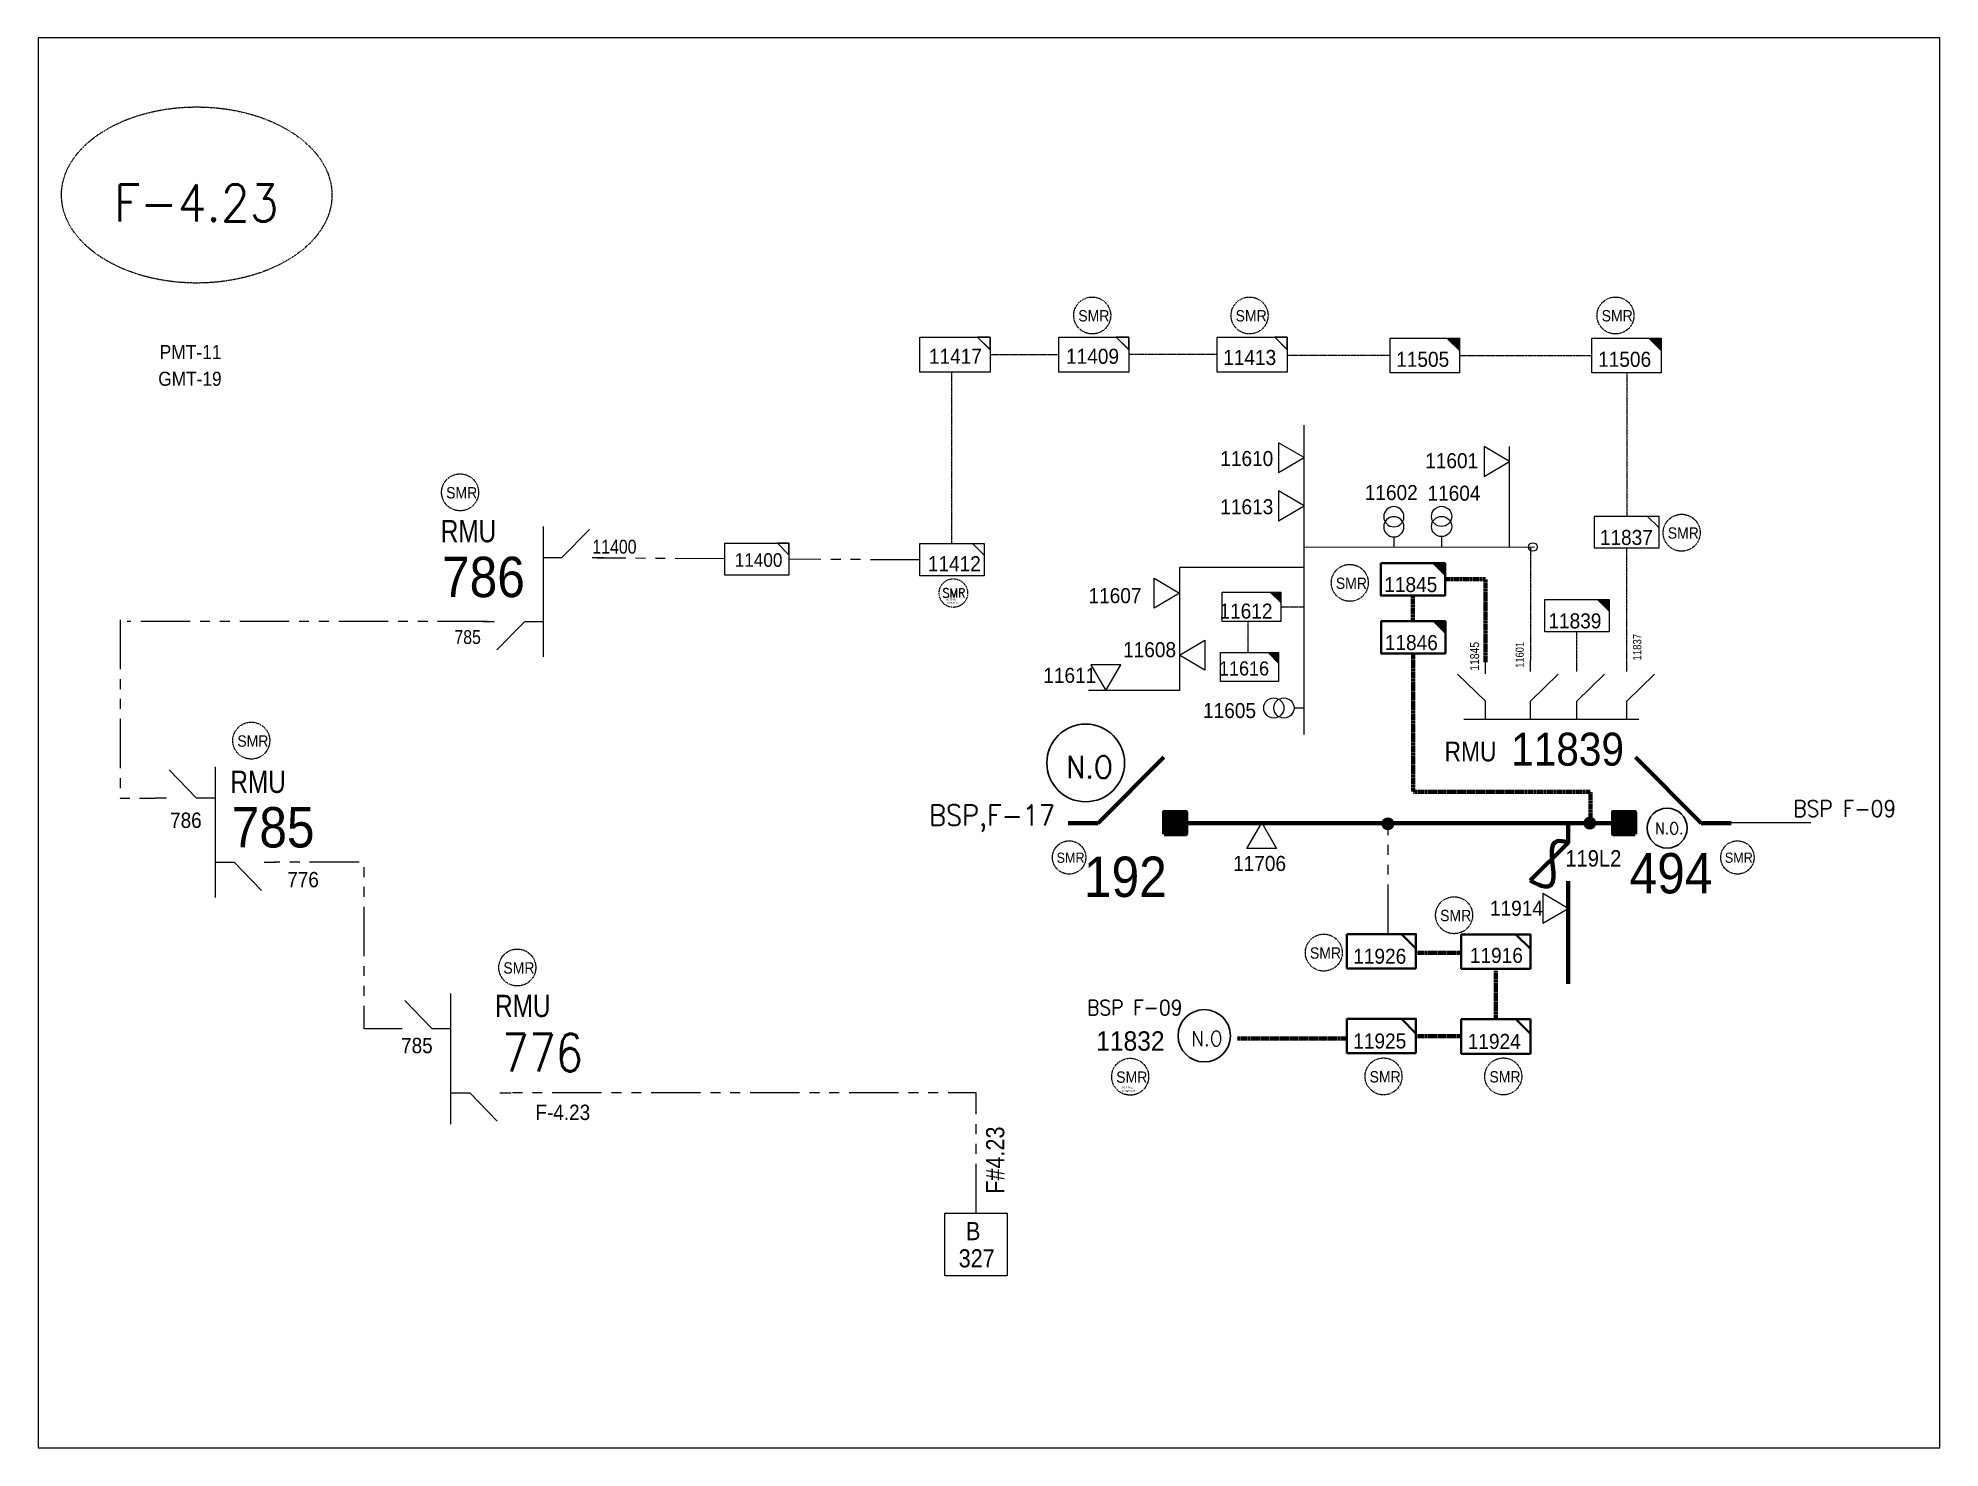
# Model space of a CAD drawing. Header units: metres. Extents: x 65984 to 144644, y -19036 to 23726.
# Drawn here: x 108278 to 110049, y -17139 to -15826 of the extents above; entities that cross this region are included whole.
import ezdxf
from ezdxf.enums import TextEntityAlignment as Align

# ---------------------------------------------------------------- set-up
doc = ezdxf.new("R2010")
doc.units = ezdxf.units.M
doc.header["$MEASUREMENT"] = 0
for name, pattern in [('( Phantom )', [2.5, 1.25, -0.25, 0.25, -0.25, 0.25, -0.25]), ('DGN Style 3', [0.013877, 0, -0.013877]), ('DGN Style 4', [1.6, 0.8, -0.4, 0, -0.4])]:
    doc.linetypes.add(name, pattern=pattern)
doc.layers.get('0').update_dxf_attribs({"color": 95, "lineweight": 40})
for name, color, linetype, lineweight in [('ABS', 7, 'Continuous', 40), ('ABS NUMBER', 112, 'Continuous', 30), ('d_eos', 111, 'Continuous', 40), ('d_eos no', 121, 'Continuous', 40), ('d_fco', 5, 'Continuous', 40), ('d_fco text', 95, 'Continuous', 40), ('d_oh branch', 94, 'Continuous', 40), ('d_switch', 95, 'Continuous', 40), ('d_tf', 1, 'Continuous', 40), ('d_tf no', 6, 'Continuous', 40), ('d_tf_200', 1, 'Continuous', 40), ('d_ug cable', 95, 'Continuous', 40), ('d_ug main line', 95, 'Continuous', 40), ('d_unit sub', 7, 'Continuous', 40), ('fedr no', 95, 'Continuous', 40), ('GRID STATION  04', 7, 'Continuous', 40), ('Level 37', 7, 'Continuous', 0), ('O H MAIN FEEDER', 4, 'Continuous', 100), ('SW N O', 114, 'Continuous', 30)]:
    doc.layers.add(name, color=color, linetype=linetype, lineweight=lineweight)
doc.styles.add('NASKHF', font='naskhf.shx', dxfattribs={"height": 8})
doc.styles.add('Style-Arial', font='arial.ttf')
doc.styles.add('Style-ENGINEERING', font='ENGINEERING.shx')
doc.styles.add('Style-msdefault', font='msdefault.shx')
doc.styles.add('Style-simplex', font='simplex.shx')
doc.styles.add('Style-STANDARD', font='STANDARD.shx')

msp = doc.modelspace()

# ---------------------------------------------------------------- texts
at = {"layer": 'ABS NUMBER', "color": 2, "lineweight": 140, "style": 'Style-Arial', "width": 0.88}
for s, p in [('192', (109252.1, -16587.8)), ('494', (109760.1, -16584.5))]:
    msp.add_text(s, height=37.61, dxfattribs=at).set_placement(p, align=Align.TOP_LEFT)
at = {"layer": 'd_eos no', "color": 7, "linetype": 'Continuous', "lineweight": 13, "style": 'Style-Arial', "width": 0.88}
for s, height, p in [('PMT-11', 13.18, (108391.5, -16111.4)), ('11839', 30.72, (109649.9, -16472.4))]:
    msp.add_text(s, height=height, dxfattribs=at).set_placement(p, align=Align.TOP_LEFT)
at = {"layer": 'd_eos no', "color": 2, "linetype": 'Continuous', "lineweight": 13}
for s, height, style, width, p in [('RMU', 20.69, 'Style-msdefault', 0.818182, (108704.8, -16274.4)), ('RMU', 20.69, 'Style-msdefault', 0.818182, (108508.9, -16507.8)), ('785', 37.61, 'Style-Arial', 0.88, (108535.7, -16541.7)), ('RMU', 20.69, 'Style-msdefault', 0.818182, (108755.4, -16716.5))]:
    msp.add_text(s, height=height, dxfattribs=dict(at, style=style, width=width)).set_placement(p, align=Align.TOP_RIGHT)
at = {"layer": 'd_eos no', "color": 2, "linetype": 'Continuous', "lineweight": 13, "style": 'Style-Arial', "width": 0.88}
msp.add_text('786', height=37.61, dxfattribs=at).set_placement((108654.4, -16308.6), align=Align.TOP_LEFT)
at = {"layer": 'd_eos no', "color": 2, "linetype": 'Continuous', "lineweight": 13, "style": 'Style-STANDARD', "width": 0.909091}
msp.add_text('776', height=35.32, dxfattribs=at).set_placement((108747.9, -16770.4), align=Align.MIDDLE_CENTER)
at = {"layer": 'd_eos no', "color": 7, "linetype": 'Continuous', "lineweight": 13, "insert": (108390.2, -16136.3), "char_height": 13.088, "attachment_point": 1, "style": 'NASKHF'}
msp.add_mtext('\\fArial|b0|i0|c178178|p39;\\H1x;\\W0.88;GMT-19\\P', dxfattribs=at)
at = {"layer": 'd_fco text', "color": 234, "linetype": 'Continuous', "lineweight": 80, "style": 'Style-msdefault', "width": 0.916667}
msp.add_text('119L2', height=15.28, dxfattribs=at).set_placement((109752.4, -16581.8), align=Align.TOP_RIGHT)
at = {"layer": 'd_switch', "color": 7, "linetype": 'Continuous', "lineweight": 13, "style": 'Style-ENGINEERING', "width": 0.857143}
for s, p in [('11400', (108794.4, -16292.8)), ('785', (108665.9, -16376.9))]:
    msp.add_text(s, height=12.9, dxfattribs=at).set_placement(p, align=Align.TOP_LEFT)
at = {"layer": 'd_switch', "color": 7, "linetype": 'Continuous', "lineweight": 30, "ltscale": 0.869136, "style": 'Style-ENGINEERING', "width": 0.857143}
msp.add_text('11845', height=8.41, rotation=90, dxfattribs=at).set_placement((109611.6, -16414.7), align=Align.TOP_LEFT)
at = {"layer": 'd_switch', "color": 7, "linetype": 'Continuous', "lineweight": 13, "ltscale": 0.813944, "style": 'Style-ENGINEERING', "width": 0.857143}
msp.add_text('11601', height=7.54, rotation=90, dxfattribs=at).set_placement((109654, -16412), align=Align.TOP_LEFT)
at = {"layer": 'd_switch', "color": 7, "linetype": 'Continuous', "lineweight": 13, "ltscale": 0.828706, "style": 'Style-ENGINEERING', "width": 0.857143}
msp.add_text('11837', height=7.77, rotation=90, dxfattribs=at).set_placement((109763.3, -16380.4), align=Align.TOP_RIGHT)
at = {"layer": 'd_switch', "color": 7, "linetype": 'Continuous', "lineweight": 13, "style": 'Style-ENGINEERING', "width": 0.921053}
for s, p in [('786', (108430.6, -16546.8)), ('776', (108539.7, -16602.1)), ('785', (108645.7, -16756.6)), ('F-4.23', (108792.3, -16818.8))]:
    msp.add_text(s, height=14.29, dxfattribs=at).set_placement(p, align=Align.TOP_RIGHT)
at = {"layer": 'd_tf no', "color": 234, "linetype": 'Continuous', "lineweight": 13, "style": 'Style-msdefault', "width": 0.947368}
for s, height, p in [('11417', 14.01, (109107.7, -16114.9)), ('11505', 14.01, (109542.8, -16117.7)), ('11610', 14.01, (109379, -16210.1)), ('11601', 14.01, (109569.8, -16212.1)), ('11613', 14.01, (109379, -16255)), ('11602', 14.01, (109513.5, -16241.8)), ('11400', 12.61, (108926.9, -16305.3)), ('11607', 14.01, (109256.3, -16337.8)), ('11839', 14.01, (109684.5, -16361.3)), ('11608', 14.01, (109288.5, -16388.1)), ('11611', 14.01, (109214.2, -16412))]:
    msp.add_text(s, height=height, dxfattribs=at).set_placement(p, align=Align.TOP_LEFT)
at = {"layer": 'd_tf no', "color": 2, "linetype": 'Continuous', "lineweight": 13, "style": 'Style-msdefault', "width": 0.947368}
for s, height, p in [('11409', 14.01, (109235.4, -16114.9)), ('11413', 14.01, (109381.7, -16116)), ('11506', 14.01, (109730.8, -16117.7)), ('11837', 14.01, (109732.4, -16283.6)), ('11412', 14.01, (109106.7, -16308)), ('11832', 18.07, (109263.5, -16750.5))]:
    msp.add_text(s, height=height, dxfattribs=at).set_placement(p, align=Align.TOP_LEFT)
at = {"layer": 'd_tf no', "color": 234, "linetype": 'Continuous', "lineweight": 13, "style": 'Style-msdefault', "width": 0.947368}
msp.add_text('11604', height=14.01, dxfattribs=at).set_placement((109571.9, -16256.4))
at = {"layer": 'd_tf no', "color": 1, "linetype": 'Continuous', "lineweight": 13, "ltscale": 1.5982, "style": 'Style-simplex', "width": 0.909091}
msp.add_text('SMR', height=8.38, dxfattribs=at).set_placement((109131, -16342.3), align=Align.MIDDLE_CENTER)
at = {"layer": 'd_tf no', "color": 2, "linetype": 'Continuous', "lineweight": 40, "style": 'Style-msdefault', "width": 0.947368}
for s, p in [('11845', (109531.7, -16327.5)), ('11926', (109502.8, -16673.6)), ('11916', (109611.4, -16672.8)), ('11925', (109502.8, -16752.5)), ('11924', (109609.4, -16752.9))]:
    msp.add_text(s, height=14.01, dxfattribs=at).set_placement(p, align=Align.TOP_LEFT)
at = {"layer": 'd_tf no', "color": 234, "linetype": 'Continuous', "lineweight": 13, "style": 'Style-msdefault', "width": 0.947368}
for s, height, p in [('11612', 14.01, (109427.6, -16352.2)), ('11616', 13.22, (109424.4, -16406)), ('11605', 14.01, (109412.3, -16444.8))]:
    msp.add_text(s, height=height, dxfattribs=at).set_placement(p, align=Align.TOP_RIGHT)
at = {"layer": 'd_tf no', "color": 234, "linetype": 'Continuous', "lineweight": 40, "style": 'Style-msdefault', "width": 0.947368}
for s, p in [('11846', (109532.2, -16381.5)), ('11914', (109630.1, -16628.9))]:
    msp.add_text(s, height=14.01, dxfattribs=at).set_placement(p, align=Align.TOP_LEFT)
msp.add_text('11706', height=14.01, dxfattribs=at).set_placement((109390.9, -16601.2))
at = {"layer": 'd_tf no', "color": 1, "lineweight": 13, "attachment_point": 1, "style": 'NASKHF'}
for insert, char_height in [((109246.8, -16078.9), 10.546), ((109393.3, -16078.9), 10.546), ((109734.1, -16078.9), 10.546), ((108658.2, -16243.7), 10.546), ((109795.6, -16281.2), 10.546), ((109486.6, -16328), 10.546), ((108463.8, -16474.9), 10.546), ((109226.6, -16584.1), 9.492), ((109848.8, -16584.1), 9.492), ((109583.7, -16637.4), 10.546), ((109462.5, -16672.3), 10.546), ((108711.5, -16686.2), 10.546), ((109518, -16787.6), 10.546), ((109629.6, -16787.6), 10.546), ((109282.1, -16787.9), 10.546)]:
    msp.add_mtext('\\Fmsdefault;\\H1x;\\W0.925;SMR\\P', dxfattribs=dict(at, insert=insert, char_height=char_height))
at = {"layer": 'd_tf no', "color": 121, "linetype": 'Continuous', "lineweight": 40, "attachment_point": 1, "style": 'NASKHF'}
for insert, char_height in [((109123.9, -16347.6), 1.787), ((109287.1, -16801.6), 2.075)]:
    msp.add_mtext('\\Fmsdefault;\\H1x;\\W0.945946;ACTIVE\\P12/9/2023', dxfattribs=dict(at, insert=insert, char_height=char_height))
at = {"layer": 'fedr no', "color": 6, "linetype": 'Continuous', "lineweight": 13, "insert": (108425.7, -15979.1), "char_height": 34.37, "attachment_point": 5, "style": 'Style-STANDARD'}
msp.add_mtext('F-4.23', dxfattribs=at)
at = {"layer": 'fedr no', "color": 55, "linetype": 'Continuous', "lineweight": 40, "attachment_point": 5, "style": 'Style-STANDARD'}
for s, insert, char_height in [('BSP F-09', (109960.4, -16543.1), 15.15), ('BSP,F-17', (109166.4, -16552.3), 19.25)]:
    msp.add_mtext(s, dxfattribs=dict(at, insert=insert, char_height=char_height))
at = {"layer": 'fedr no', "color": 55, "linetype": 'Continuous', "lineweight": 40, "insert": (109299.4, -16728.4), "char_height": 14.07, "width": 129.851, "attachment_point": 5, "style": 'Style-STANDARD'}
msp.add_mtext('BSP F-09', dxfattribs=at)
at = {"layer": 'GRID STATION  04', "color": 7, "linetype": 'Continuous', "lineweight": 13, "style": 'Style-msdefault', "width": 0.888889}
msp.add_text('F#4.23', height=16.93, rotation=90, dxfattribs=at).set_placement((109177.9, -16901.8))
at = {"layer": 'GRID STATION  04', "color": 234, "linetype": 'Continuous', "lineweight": 13, "style": 'Style-msdefault', "width": 0.888889}
for s, height, p in [('B', 16.9, (109155.7, -16928.1)), ('327', 16.93, (109169, -16953.4))]:
    msp.add_text(s, height=height, dxfattribs=at).set_placement(p, align=Align.TOP_RIGHT)
at = {"layer": 'Level 37', "color": 7, "linetype": 'Continuous', "lineweight": 13, "style": 'Style-msdefault', "width": 0.86}
msp.add_text('RMU', height=18.43, rotation=0.0004, dxfattribs=at).set_placement((109636.1, -16480.7), align=Align.TOP_RIGHT)

# ---------------------------------------------------------------- blocks, each defined once
blk = doc.blocks.new('*U1257')
at = {"layer": 'd_eos', "color": 2, "linetype": 'Continuous', "lineweight": 13, "ltscale": 2.401108}
for p, q in [((8.43, 12.09), (8.43, 14.91)), ((8.43, 4.64), (15.43, 11.44)), ((8.43, 0), (8.43, 4.64)), ((16.17, -0.01), (-16.15, 0)), ((-7.43, -4.65), (-14.43, -11.45)), ((-7.43, 0), (-7.43, -4.65)), ((-7.43, -12.1), (-7.43, -14.92))]:
    blk.add_line(p, q, dxfattribs=at)
blk = doc.blocks.new('*U1258')
at = {"layer": 'd_eos', "color": 2, "linetype": 'Continuous', "lineweight": 13, "ltscale": 2.401108}
for p, q in [((-4.65, 7.44), (-11.44, 14.45)), ((0, -16.16), (0, 16.17)), ((-12.09, 7.44), (-14.92, 7.44)), ((0, 7.44), (-4.65, 7.44)), ((0, -8.41), (4.65, -8.41)), ((4.65, -8.41), (11.45, -15.42)), ((12.09, -8.41), (14.92, -8.41))]:
    blk.add_line(p, q, dxfattribs=at)
blk = doc.blocks.new('TF_8')
at = {"color": 0, "linetype": 'ByBlock', "lineweight": -2}
blk.add_line((6.3, 4.95), (9.9, 1.35), dxfattribs=at)
blk.add_3dface([(-10.1, 4.95), (9.9, 4.95), (9.9, -5.05), (-10.1, -5.05)], dxfattribs=at)
blk = doc.blocks.new('exist.us-1000kva')
at = {"color": 0, "linetype": 'ByBlock', "lineweight": -2, "flags": 128}
blk.add_lwpolyline([(40, 12.9), (32.8, 20), (40, 20)], close=True, dxfattribs=at)
at = {"color": 0, "linetype": 'ByBlock', "lineweight": -2, "extrusion": (0, 0, -1)}
blk.add_solid([(-40, 12.9), (-32.8, 20), (-40, 20)], dxfattribs=at)
at = {"color": 0, "linetype": 'ByBlock', "lineweight": -2, "xscale": 2, "yscale": 2}
blk.add_blockref('TF_8', (20.2, 10.1), dxfattribs=at)
blk = doc.blocks.new('TFU_162')
at = {"layer": 'd_tf_200', "color": 234, "linetype": 'Continuous', "lineweight": 13}
blk.add_line((0, 10), (0, 0), dxfattribs=at)
at = {"layer": 'd_tf_200', "color": 234, "linetype": 'Continuous', "lineweight": 13, "extrusion": (0, 0, -1)}
for centre in [(0, 30), (0, 20)]:
    blk.add_circle(centre, 10, dxfattribs=at)
blk = doc.blocks.new('FUSE01')
at = {"color": 0, "linetype": 'ByBlock', "lineweight": -2}
blk.add_line((0, -17.15), (0, -22.55), dxfattribs=at)
at = {"color": 0, "linetype": 'ByBlock', "lineweight": -2, "flags": 128}
blk.add_lwpolyline([(0, 0.05), (0, -5.75), (-11.2, -16.95)], dxfattribs=at)
at = {"color": 0, "linetype": 'ByBlock', "lineweight": -2}
blk.add_open_spline([(-11.2, -16.95), (3.4, -25.35), (-11.6, -1.35), (0, -5.75)], degree=3, dxfattribs=at)
blk = doc.blocks.new('ABS2_1_1')
at = {"color": 0, "linetype": 'ByBlock', "lineweight": -2, "ltscale": 500}
for q in [(-29900, 43500), (0, 0)]:
    blk.add_line((0, 13600), q, dxfattribs=at)
at = {"color": 0, "linetype": 'ByBlock', "lineweight": -2, "ltscale": 500, "flags": 128}
for points in [[(5000, 43600), (-5000, 43600), (-5000, 53600), (5000, 53600)], [(3791, 49653), (3791, 49653), (3791, 49653)]]:
    blk.add_lwpolyline(points, close=True, dxfattribs=at)
at = {"color": 0, "linetype": 'ByBlock', "lineweight": -2, "ltscale": 500}
for points in [[(5000, 43600), (-5000, 43600), (5000, 53600), (-5000, 53600)], [(3791, 49653), (3791, 49653), (3791, 49653)]]:
    blk.add_solid(points, dxfattribs=at)
blk = doc.blocks.new('*U3034')
at = {"layer": 'd_unit sub', "color": 234, "linetype": 'Continuous', "lineweight": 13, "flags": 128}
blk.add_lwpolyline([(8.54, 1.2), (8.54, 4.27), (5.47, 4.27)], close=True, dxfattribs=at)
at = {"layer": 'd_unit sub', "color": 234, "linetype": 'Continuous', "lineweight": 13, "xscale": 0.8535245333131424, "yscale": 0.8535245333131424, "zscale": 0.3910944340700495, "rotation": 359.9999999999999}
blk.add_blockref('TF_8', (0.09, 0.04), dxfattribs=at)
blk = doc.blocks.new('*U3035')
at = {"layer": 'd_unit sub', "color": 2, "linetype": 'Continuous', "lineweight": 13, "flags": 128}
blk.add_lwpolyline([(8.54, 1.2), (8.54, 4.27), (5.47, 4.27)], close=True, dxfattribs=at)
at = {"layer": 'd_unit sub', "color": 2, "linetype": 'Continuous', "lineweight": 13, "xscale": 0.8535245333131424, "yscale": 0.8535245333131424, "zscale": 0.3910944340700495, "rotation": 359.9999999999999}
blk.add_blockref('TF_8', (0.09, 0.04), dxfattribs=at)
blk = doc.blocks.new('TRA1_1398')
at = {"layer": 'd_tf', "color": 234, "linetype": 'Continuous', "lineweight": 13, "ltscale": 0.0014, "flags": 128}
blk.add_lwpolyline([(10, -17), (0, 0), (-10, -17)], close=True, dxfattribs=at)
blk = doc.blocks.new('TRA1_1397')
at = {"layer": 'd_tf', "color": 234, "linetype": 'Continuous', "lineweight": 13, "ltscale": 0.0014, "xscale": 1.000046566207833, "yscale": 1.000046566207833, "zscale": 1.000046566207833, "rotation": 180}
blk.add_blockref('TRA1_1398', (0, 0), dxfattribs=at)
blk = doc.blocks.new('TRA1_1400')
at = {"layer": 'd_tf', "color": 234, "linetype": 'Continuous', "lineweight": 13, "ltscale": 0.001399, "extrusion": (0, 0, -1), "flags": 128}
blk.add_lwpolyline([(-10, -17), (0, 0), (10, -17)], close=True, dxfattribs=at)
blk = doc.blocks.new('TRA1_1399')
at = {"layer": 'd_tf', "color": 234, "linetype": 'Continuous', "lineweight": 13, "ltscale": 0.001399, "xscale": 1.000046566207833, "yscale": 1.000046566207833, "zscale": 1.000046566207833, "rotation": 180}
blk.add_blockref('TRA1_1400', (0, 0), dxfattribs=at)
blk = doc.blocks.new('TRA1_1402')
at = {"layer": 'd_tf', "color": 234, "linetype": 'Continuous', "lineweight": 0, "ltscale": 0.001399, "flags": 128}
blk.add_lwpolyline([(10, -17), (0, 0), (-10, -17)], close=True, dxfattribs=at)
blk = doc.blocks.new('TRA1_1401')
at = {"layer": 'd_tf', "color": 234, "linetype": 'Continuous', "lineweight": 0, "ltscale": 0.001399, "xscale": 1.000046566207833, "yscale": 1.000046566207833, "zscale": 1.000046566207833, "rotation": 180}
blk.add_blockref('TRA1_1402', (0, 0), dxfattribs=at)
blk = doc.blocks.new('*U2170')
at = {"layer": 'd_unit sub', "color": 2, "linetype": 'Continuous', "lineweight": 40}
for p, q in [((-9.2, 4.59), (9.19, 4.59)), ((-9.2, -4.6), (-9.2, 4.59)), ((9.19, 0.71), (5.31, 4.59)), ((5.97, 4.59), (9.19, 4.59)), ((9.19, 4.59), (9.19, 1.38)), ((9.19, 4.59), (9.19, -4.6)), ((9.19, -4.6), (-9.2, -4.6))]:
    blk.add_line(p, q, dxfattribs=at)
at = {"layer": 'd_unit sub', "color": 2, "linetype": 'Continuous', "lineweight": 40, "flags": 128}
blk.add_lwpolyline([(9.19, 0.71), (9.19, 4.59), (5.31, 4.59)], close=True, dxfattribs=at)
blk = doc.blocks.new('TRA1_1404')
at = {"layer": 'd_tf', "color": 234, "linetype": 'Continuous', "lineweight": 0, "ltscale": 0.0014, "extrusion": (0, 0, -1), "flags": 128}
blk.add_lwpolyline([(-10.1, -17), (-0.1, 0), (9.9, -17)], close=True, dxfattribs=at)
blk = doc.blocks.new('TRA1_1403')
at = {"layer": 'd_tf', "color": 234, "linetype": 'Continuous', "lineweight": 0, "ltscale": 0.0014, "xscale": 1.000046566207833, "yscale": 1.000046566207833, "zscale": 1.000046566207833, "rotation": 180}
blk.add_blockref('TRA1_1404', (0, 0), dxfattribs=at)
blk = doc.blocks.new('*U892')
at = {"layer": 'SW N O', "color": 3}
blk.add_circle((0, 0), 16.8, dxfattribs=at)
at = {"layer": 'SW N O', "color": 3, "style": 'Style-STANDARD'}
blk.add_text('N.O.', height=9.6, dxfattribs=at).set_placement((1.7, -0.2), align=Align.MIDDLE_CENTER)
blk = doc.blocks.new('*U3529')
at = {"layer": 'SW N O', "color": 3}
blk.add_circle((0, 0.01), 16.84, dxfattribs=at)
at = {"layer": 'SW N O', "color": 3, "insert": (1.68, -1.77), "char_height": 9.6, "attachment_point": 5, "line_spacing_factor": 0.6, "style": 'Style-STANDARD'}
blk.add_mtext('N.O', dxfattribs=at)
blk = doc.blocks.new('*U4279')
at = {"layer": 'd_unit sub', "color": 234, "linetype": 'Continuous', "lineweight": 13, "flags": 128}
blk.add_lwpolyline([(8.54, 1.2), (8.54, 4.27), (5.47, 4.27)], close=True, dxfattribs=at)
at = {"layer": 'd_unit sub', "color": 234, "linetype": 'Continuous', "lineweight": 13, "xscale": 0.8535245333131425, "yscale": 0.8535245333131425, "zscale": 0.3839392466826879, "rotation": 359.9999999999999}
blk.add_blockref('TF_8', (0.09, 0.04), dxfattribs=at)

# ---------------------------------------------------------------- linework, layer by layer
at = {"layer": 'd_eos', "color": 7, "linetype": 'Continuous', "lineweight": 13, "ltscale": 2.353085}
for p, q in [((109625.8, -16417.6), (109625.8, -16407.2)), ((109667.8, -16415.5), (109667.8, -16405.1)), ((109711.1, -16415.5), (109711.1, -16405.1)), ((109757.4, -16415.5), (109757.4, -16405.1)), ((109625.9, -16443), (109600, -16417.9)), ((109667.8, -16443), (109693.7, -16417.9)), ((109711.1, -16443), (109736.9, -16417.9)), ((109757.4, -16443), (109783.2, -16417.9)), ((109625.8, -16460.1), (109625.8, -16443)), ((109667.8, -16460.1), (109667.8, -16443)), ((109711.1, -16460.1), (109711.1, -16443)), ((109757.4, -16460.1), (109757.4, -16443)), ((109768.7, -16460.1), (109605.8, -16460.1))]:
    msp.add_line(p, q, dxfattribs=at)
at = {"layer": 'd_eos', "color": 30, "linetype": 'Continuous', "lineweight": 13, "ltscale": 2.353085}
msp.add_line((109928.8, -16556.5), (109846, -16556.5), dxfattribs=at)
at = {"layer": 'd_oh branch', "color": 234, "linetype": 'Continuous', "lineweight": 13}
for p, q in [((109457.1, -16474.2), (109457.1, -16186.1)), ((109648.4, -16299.5), (109648.4, -16205.8)), ((109671.6, -16299.5), (109457.1, -16299.9))]:
    msp.add_line(p, q, dxfattribs=at)
at = {"layer": 'd_oh branch', "color": 234, "linetype": 'Continuous', "lineweight": 100}
msp.add_line((109702.8, -16706.2), (109702.8, -16617.5), dxfattribs=at)
at = {"layer": 'd_oh branch', "color": 234, "linetype": 'Continuous', "lineweight": 13, "flags": 128}
for points in [[(109341.1, -16318.5), (109341.1, -16433), (109256.4, -16433)], [(109457.1, -16318.5), (109341.1, -16318.5)]]:
    msp.add_lwpolyline(points, dxfattribs=at)
at = {"layer": 'd_ug cable', "color": 234, "linetype": 'DGN Style 3', "lineweight": 13}
for p, q in [((109601.6, -16121.1), (109725.1, -16121.1)), ((109757.4, -16137.2), (109757.4, -16270.7)), ((109435.4, -16355.1), (109457.1, -16355.1)), ((109405.1, -16397.8), (109405.1, -16368.8))]:
    msp.add_line(p, q, dxfattribs=at)
at = {"layer": 'd_ug cable', "color": 234, "linetype": 'DGN Style 3', "lineweight": 100}
for p, q in [((109558.3, -16344.6), (109558.3, -16368.6)), ((109635.6, -16739.2), (109635.6, -16693.9)), ((109394.4, -16757.1), (109495.6, -16757.2)), ((109561.2, -16754.9), (109602.7, -16754.9))]:
    msp.add_line(p, q, dxfattribs=at)
at = {"layer": 'd_ug cable', "color": 234, "linetype": 'DGN Style 3', "lineweight": 13, "flags": 128}
for points in [[(109164.7, -16120.3), (109228.6, -16120.3)], [(109376.2, -16120.3), (109293.8, -16120.3)], [(109537.1, -16121.1), (109441.5, -16121.1)], [(109129.2, -16296.3), (109129.2, -16136.6)], [(109667.8, -16299.5), (109667.8, -16405.1)], [(109757.4, -16405.1), (109757.4, -16300.6)], [(109711.1, -16405.1), (109711.1, -16378.4)]]:
    msp.add_lwpolyline(points, dxfattribs=at)
at = {"layer": 'd_ug cable', "color": 234, "linetype": 'DGN Style 3', "lineweight": 100, "flags": 128}
for points in [[(109625.8, -16407.4), (109625.8, -16329.6), (109588.2, -16329.6)], [(109723.8, -16556.6), (109723.8, -16527.5), (109558.7, -16527.5), (109558.7, -16398.6)], [(109561.2, -16677.3), (109603.4, -16677.3)]]:
    msp.add_lwpolyline(points, dxfattribs=at)
at = {"layer": 'd_ug cable', "color": 2, "linetype": 'DGN Style 3', "lineweight": 13}
for centre, radius in [((109259.8, -16083.9), 17.2), ((109406.3, -16083.9), 17.2), ((109747, -16083.9), 17.2), ((108671.2, -16248.6), 17.2), ((109808.6, -16286.2), 17.2), ((109499.6, -16332.9), 17.2), ((108476.8, -16479.8), 17.2), ((109238.3, -16588.6), 15.5), ((109860.5, -16588.6), 15.5), ((109596.7, -16642.4), 17.2), ((109475.4, -16677.2), 17.2), ((108724.5, -16691.1), 17.2), ((109295.1, -16792.8), 17.2), ((109531, -16792.5), 17.2), ((109642.5, -16792.5), 17.2)]:
    msp.add_circle(centre, radius, dxfattribs=at)
at = {"layer": 'd_ug cable', "color": 2, "linetype": 'DGN Style 4', "lineweight": 13}
msp.add_circle((109130.5, -16342.4), 13.3, dxfattribs=at)
at = {"layer": 'd_ug main line', "color": 234, "linetype": '( Phantom )', "lineweight": 13, "ltscale": 36.862503}
for p, q in [((108917.6, -16310.5), (108798.9, -16309.8)), ((109099.3, -16311.6), (108977.4, -16310.9))]:
    msp.add_line(p, q, dxfattribs=at)
at = {"layer": 'd_ug main line', "color": 234, "linetype": '( Phantom )', "lineweight": 13, "ltscale": 36.862503, "flags": 128}
for points in [[(108354.7, -16367.3), (108354.7, -16533.5), (108387.1, -16533.5)], [(108696.4, -16368.9), (108361.2, -16368.9)], [(109535.2, -16659.9), (109535.2, -16556.6), (109535.2, -16556.6)], [(108606.5, -16748.1), (108581.9, -16748.1), (108581.9, -16593.1), (108498.4, -16593.1)], [(109151.6, -16919.9), (109151.6, -16807.7), (108718.7, -16807.7)]]:
    msp.add_lwpolyline(points, dxfattribs=at)
at = {"layer": 'fedr no', "color": 82, "linetype": 'DGN Style 3', "lineweight": 13, "true_color": 0x1dc70e}
msp.add_ellipse((108426, -15971.7), major_axis=(125.9, 0), ratio=0.651175, dxfattribs=at)
at = {"layer": 'GRID STATION  04', "color": 234, "linetype": 'Continuous', "lineweight": 13, "ltscale": 1.985964, "flags": 128}
msp.add_lwpolyline([(109180.7, -16919.9), (109180.7, -16978.2), (109122.5, -16978.2), (109122.5, -16919.9)], close=True, dxfattribs=at)
at = {"layer": 'O H MAIN FEEDER', "color": 234, "lineweight": 211, "ltscale": 1.836752}
msp.add_line((109749.8, -16556.6), (109347.2, -16556.6), dxfattribs=at)
at = {"layer": 'O H MAIN FEEDER', "color": 140, "lineweight": 13, "ltscale": 0.861012, "flags": 128}
msp.add_lwpolyline([(110049.1, -15825.5), (108278.3, -15825.5), (108278.3, -17138.5), (110049.1, -17138.5)], close=True, dxfattribs=at)
at = {"layer": 'O H MAIN FEEDER', "color": 234, "lineweight": 13, "ltscale": 1.836752}
msp.add_circle((109670, -16299.5), 4.03, dxfattribs=at)
at = {"layer": 'O H MAIN FEEDER', "color": 234, "lineweight": 211, "ltscale": 1.836752}
for centre in [(109535.1, -16557.3), (109723.2, -16556.6)]:
    msp.add_circle(centre, 4.03, dxfattribs=at)

# ---------------------------------------------------------------- block references
at = {"layer": 'ABS', "color": 2, "linetype": 'Continuous', "lineweight": 211, "ltscale": 3.057643, "xscale": 0.002048623241154458, "zscale": 0.001356663693991162}
for p, yscale, rotation in [((109237.4, -16556.6), 0.002048623241154458, 269.9999999999997), ((109854.6, -16556.6), -0.002048623241154458, 270.0000000000003)]:
    msp.add_blockref('ABS2_1_1', p, dxfattribs=dict(at, yscale=yscale, rotation=rotation))
at = {"layer": 'd_eos', "color": 2, "linetype": 'Continuous', "lineweight": 13, "ltscale": 2.401108, "extrusion": (0, 0, -1), "xscale": 3.761479876607999, "yscale": 3.761479876607999, "zscale": 3.761479876607999, "rotation": 89.99999999999991}
msp.add_blockref('*U1257', (-108748.6, -16341.1), dxfattribs=at)
at = {"layer": 'd_eos', "color": 2, "linetype": 'Continuous', "lineweight": 13, "ltscale": 2.401108, "xscale": 3.761479876607999, "yscale": 3.761479876607999, "zscale": 3.761479876607999}
for name, p, rotation in [('*U1258', (108443.3, -16565.1), 180), ('*U1257', (108662.7, -16776), 270)]:
    msp.add_blockref(name, p, dxfattribs=dict(at, rotation=rotation))
at = {"layer": 'd_fco', "color": 234, "linetype": 'Continuous', "lineweight": 100, "xscale": 3.146305049123646, "yscale": 3.146305049123646, "zscale": 1.573152524561823}
msp.add_blockref('FUSE01', (109702.8, -16556.8), dxfattribs=at)
at = {"layer": 'd_tf', "color": 234, "linetype": 'Continuous', "lineweight": 13, "ltscale": 0.0014, "xscale": 1.39174755434496, "yscale": 1.39174755434496, "zscale": 1.39174755434496}
for p, rotation in [((109457, -16216.3), 89.99999999999993), ((109648.3, -16219.8), 90), ((109457, -16261.1), 89.99999999999993), ((109272.4, -16433), 359.9999999999999)]:
    msp.add_blockref('TRA1_1397', p, dxfattribs=dict(at, rotation=rotation))
at = {"layer": 'd_tf', "color": 234, "linetype": 'Continuous', "lineweight": 13, "ltscale": 0.0014, "extrusion": (0, 0, -1), "xscale": 1.39174755434496, "yscale": 1.39174755434496, "zscale": 1.39174755434496, "rotation": 269.9999999999999}
msp.add_blockref('TRA1_1397', (-109341, -16342.5), dxfattribs=at)
at = {"layer": 'd_tf', "color": 234, "linetype": 'Continuous', "lineweight": 13, "ltscale": 0.001399, "extrusion": (0, 0, -1), "xscale": 1.39174755434496, "yscale": 1.39174755434496, "zscale": 1.39174755434496, "rotation": 90.00000000000007}
msp.add_blockref('TRA1_1399', (-109341, -16400.3), dxfattribs=at)
at = {"layer": 'd_tf', "color": 234, "linetype": 'Continuous', "lineweight": 0, "ltscale": 0.0014, "extrusion": (0, 0, -1), "xscale": 1.39174755434496, "yscale": 1.39174755434496, "zscale": 1.39174755434496, "rotation": 180}
msp.add_blockref('TRA1_1403', (-109417.7, -16556.5), dxfattribs=at)
at = {"layer": 'd_tf', "color": 234, "linetype": 'Continuous', "lineweight": 0, "ltscale": 0.001399, "xscale": 1.39174755434496, "yscale": 1.39174755434496, "zscale": 1.39174755434496, "rotation": 89.99999999999997}
msp.add_blockref('TRA1_1401', (109702.9, -16636), dxfattribs=at)
at = {"layer": 'd_tf_200', "color": 234, "linetype": 'Continuous', "lineweight": 13, "xscale": 0.9403699691519998, "yscale": 0.9403699691519998, "zscale": 0.9403699691519998, "rotation": 359.9999999999999}
msp.add_blockref('TFU_162', (109540.6, -16299.5), dxfattribs=at)
at = {"layer": 'd_tf_200', "color": 234, "linetype": 'Continuous', "lineweight": 13, "extrusion": (0, 0, -1), "xscale": 0.9403699691519998, "yscale": 0.9403699691519998, "zscale": 0.9403699691519998}
for p, rotation in [((-109585.1, -16299.2), 359.9999999999998), ((-109457.1, -16449.4), 269.9999999999998)]:
    msp.add_blockref('TFU_162', p, dxfattribs=dict(at, rotation=rotation))
at = {"layer": 'd_unit sub', "color": 234, "linetype": 'Continuous', "lineweight": 13}
for name, p, xscale, yscale, zscale in [('*U3034', (109132, -16120.3), 3.821314670170046, 3.821314670170046, 3.821314670170046), ('*U4279', (108947.5, -16310.9), 3.503276677552037, 3.503276677552037, 3.503276677552037)]:
    msp.add_blockref(name, p, dxfattribs=dict(at, xscale=xscale, yscale=yscale, zscale=zscale))
at = {"layer": 'd_unit sub', "color": 2, "linetype": 'Continuous', "lineweight": 13, "xscale": 3.821314670170046, "yscale": 3.821314670170046, "zscale": 3.821314670170046}
for p in [(109261.2, -16120.3), (109408.8, -16120.3)]:
    msp.add_blockref('*U3035', p, dxfattribs=at)
at = {"layer": 'd_unit sub', "color": 234, "linetype": 'Continuous', "lineweight": 13, "rotation": 359.9999999999999}
for p, xscale, yscale, zscale in [((109537.1, -16137.2), 1.612476802257456, 1.612476802257456, 1.494494898333732), ((109380.7, -16368.8), 1.368420043953128, 1.368420043953128, 1.494494898333732), ((109681.2, -16378.4), 1.496272802897037, 1.496272802897037, 1.494494898333732), ((109379.2, -16424.8), 1.349204851301165, 1.349204851301165, 1.210540867650323)]:
    msp.add_blockref('exist.us-1000kva', p, dxfattribs=dict(at, xscale=xscale, yscale=yscale, zscale=zscale))
at = {"layer": 'd_unit sub', "color": 2, "linetype": 'Continuous', "lineweight": 13, "zscale": 1.494494898333732, "rotation": 359.9999999999999}
for name, p, xscale, yscale in [('exist.us-1000kva', (109725.1, -16137.2), 1.612476802257456, 1.612476802257456), ('TF_8', (109757.7, -16285.5), 2.988989796667464, 2.988989796667464), ('TF_8', (109129.5, -16311.1), 2.988989796667464, 2.988989796667464)]:
    msp.add_blockref(name, p, dxfattribs=dict(at, xscale=xscale, yscale=yscale))
at = {"layer": 'd_unit sub', "color": 2, "linetype": 'Continuous', "lineweight": 40, "xscale": 1.496272802897037, "yscale": 1.496272802897037, "zscale": 1.494494898333732, "rotation": 359.9999999999999}
msp.add_blockref('exist.us-1000kva', (109528.4, -16344.6), dxfattribs=at)
at = {"layer": 'd_unit sub', "color": 234, "linetype": 'Continuous', "lineweight": 40, "xscale": 1.496272802897037, "yscale": 1.496272802897037, "zscale": 1.494494898333732, "rotation": 359.9999999999999}
msp.add_blockref('exist.us-1000kva', (109528.8, -16398.6), dxfattribs=at)
at = {"layer": 'd_unit sub', "color": 2, "linetype": 'Continuous', "lineweight": 40, "xscale": 3.501937765122048, "yscale": 3.501937765122048, "zscale": 3.501937765122048}
for p in [(109529, -16676), (109635.6, -16676.3), (109529, -16754.9), (109635.6, -16755.3)]:
    msp.add_blockref('*U2170', p, dxfattribs=at)
at = {"layer": 'SW N O', "color": 3}
for name, p, xscale, yscale, zscale in [('*U3529', (109253.7, -16500.6), 2.147596358141782, 2.147596358141782, 2.147596358141782), ('*U892', (109795.1, -16561.3), 1.109897849315557, 1.109897849315557, 1.109897849315557), ('*U3529', (109364.1, -16754.7), 1.447966806159836, 1.447966806159836, 1.447966806159836)]:
    msp.add_blockref(name, p, dxfattribs=dict(at, xscale=xscale, yscale=yscale, zscale=zscale))

msp.set_redraw_order([(e.dxf.handle, doc.entitydb.next_handle()) for e in msp.query("TEXT MTEXT ATTDEF DIMENSION ARC_DIMENSION")])  # texts and dimensions are drawn at this point

doc.saveas('drawing.dxf')
